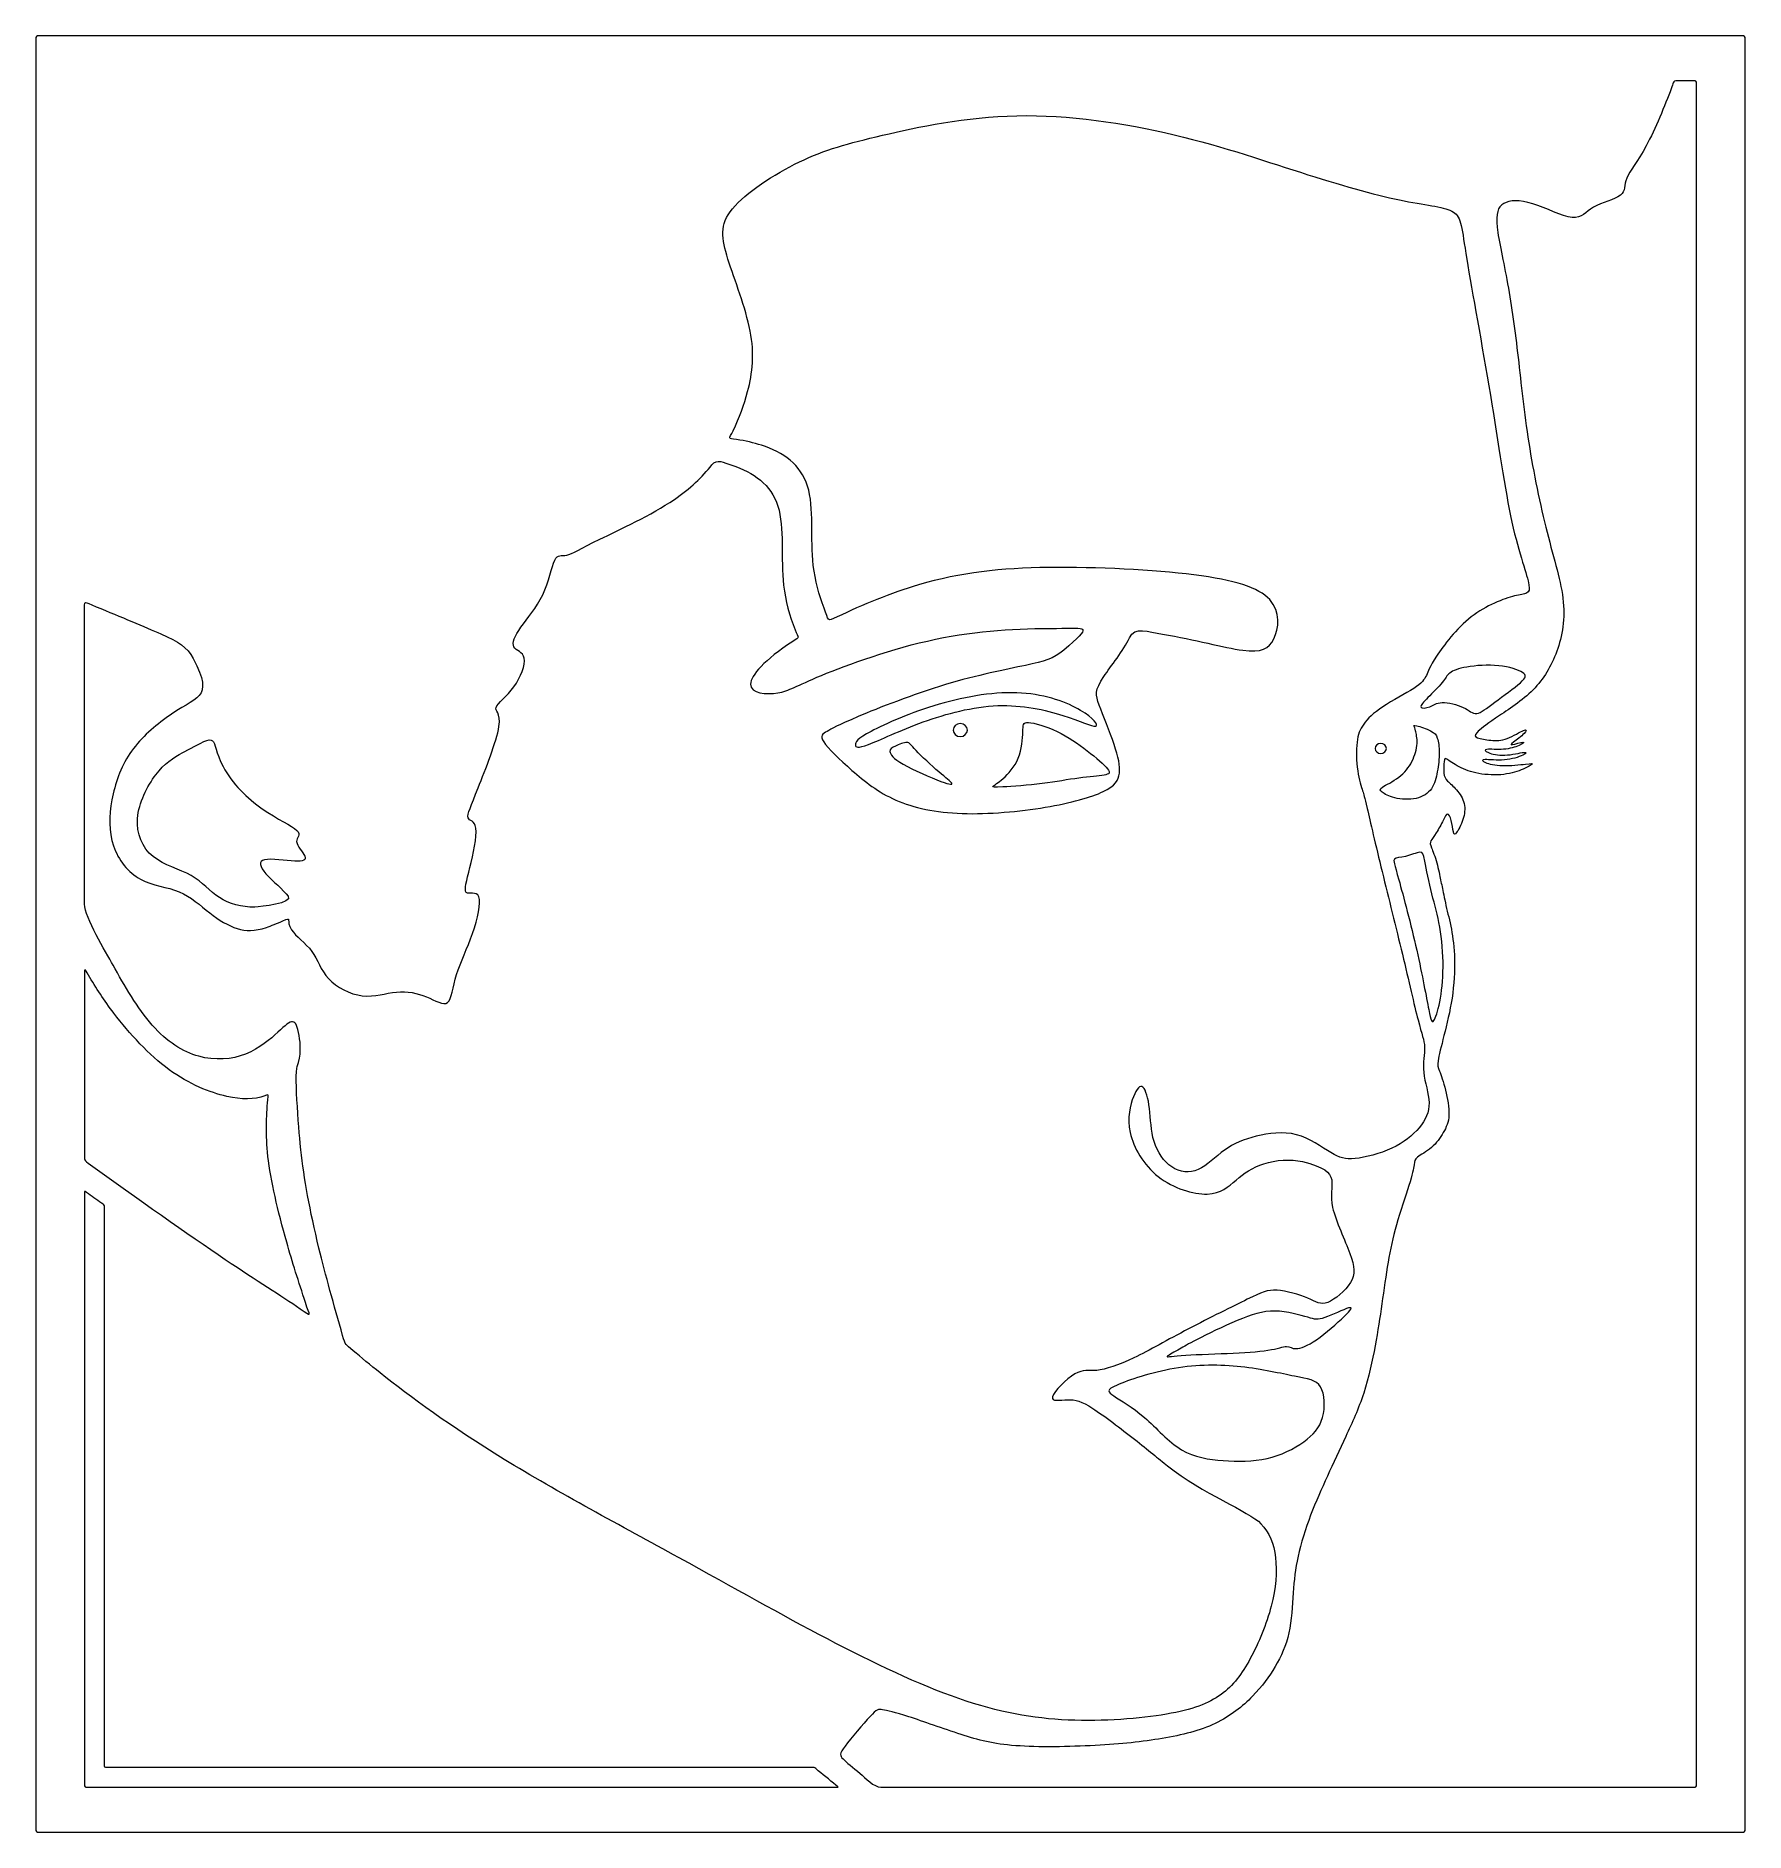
# Model space of a CAD drawing. Header units: inches. Extents: x -11.6 to 11.6, y -12.1 to 12.1.
import ezdxf

# ---------------------------------------------------------------- set-up
doc = ezdxf.new("R2010")
doc.units = ezdxf.units.IN
doc.header["$MEASUREMENT"] = 0
doc.layers.add('Layer 1', color=7, linetype='Continuous')

msp = doc.modelspace()

# ---------------------------------------------------------------- linework, layer by layer
at = {"layer": 'Layer 1', "color": 250, "lineweight": 18}
for points, knots in [([(-11.537, 12.144), (-3.846, 12.144), (3.846, 12.144), (11.537, 12.144), (11.537, 12.144), (11.548, 12.144), (11.557, 12.135), (11.557, 12.124), (11.557, 12.124), (11.557, 4.041), (11.557, -4.041), (11.557, -12.124), (11.557, -12.124), (11.557, -12.135), (11.548, -12.144), (11.537, -12.144), (11.537, -12.144), (3.846, -12.144), (-3.846, -12.144), (-11.537, -12.144), (-11.537, -12.144), (-11.548, -12.144), (-11.557, -12.135), (-11.557, -12.124), (-11.557, -12.124), (-11.557, -4.041), (-11.557, 4.041), (-11.557, 12.124), (-11.557, 12.124), (-11.557, 12.135), (-11.548, 12.144), (-11.537, 12.144)], [0, 0, 0, 0, 0.111111, 0.111111, 0.111111, 0.111111, 0.222222, 0.222222, 0.222222, 0.222222, 0.333333, 0.333333, 0.333333, 0.333333, 0.444444, 0.444444, 0.444444, 0.444444, 0.555556, 0.555556, 0.555556, 0.555556, 0.666667, 0.666667, 0.666667, 0.666667, 0.777778, 0.777778, 0.777778, 0.777778, 1, 1, 1, 1]), ([(-0.412, -11.35), (-0.511, -11.269), (-0.596, -11.2), (-0.641, -11.155), (-0.641, -11.155), (-0.687, -11.11), (-0.694, -11.089), (-0.614, -10.981), (-0.614, -10.981), (-0.534, -10.874), (-0.368, -10.679), (-0.276, -10.581), (-0.276, -10.581), (-0.184, -10.482), (-0.168, -10.479), (-0.107, -10.49), (-0.107, -10.49), (-0.047, -10.5), (0.057, -10.524), (0.248, -10.585), (0.248, -10.585), (0.439, -10.647), (0.717, -10.747), (0.954, -10.824), (0.954, -10.824), (1.191, -10.9), (1.386, -10.953), (1.693, -10.976), (1.693, -10.976), (1.999, -10.999), (2.416, -10.992), (2.768, -10.973), (2.768, -10.973), (3.121, -10.954), (3.41, -10.924), (3.676, -10.878), (3.676, -10.878), (3.942, -10.833), (4.185, -10.774), (4.391, -10.676), (4.391, -10.676), (4.596, -10.578), (4.764, -10.442), (4.895, -10.308), (4.895, -10.308), (5.027, -10.175), (5.121, -10.044), (5.202, -9.906), (5.202, -9.906), (5.282, -9.768), (5.349, -9.622), (5.387, -9.451), (5.387, -9.451), (5.425, -9.279), (5.435, -9.082), (5.447, -8.909), (5.447, -8.909), (5.459, -8.736), (5.472, -8.588), (5.511, -8.415), (5.511, -8.415), (5.549, -8.242), (5.611, -8.044), (5.682, -7.86), (5.682, -7.86), (5.752, -7.676), (5.829, -7.506), (5.909, -7.331), (5.909, -7.331), (5.989, -7.157), (6.071, -6.979), (6.157, -6.794), (6.157, -6.794), (6.242, -6.61), (6.331, -6.418), (6.4, -6.208), (6.4, -6.208), (6.468, -5.999), (6.517, -5.771), (6.554, -5.568), (6.554, -5.568), (6.592, -5.365), (6.618, -5.187), (6.645, -4.999), (6.645, -4.999), (6.673, -4.811), (6.7, -4.612), (6.73, -4.437), (6.73, -4.437), (6.76, -4.262), (6.792, -4.111), (6.843, -3.932), (6.843, -3.932), (6.895, -3.753), (6.966, -3.546), (7.011, -3.401), (7.011, -3.401), (7.056, -3.256), (7.075, -3.172), (7.083, -3.121), (7.083, -3.121), (7.091, -3.069), (7.086, -3.05), (7.126, -3.019), (7.126, -3.019), (7.166, -2.987), (7.249, -2.944), (7.316, -2.887), (7.316, -2.887), (7.384, -2.829), (7.435, -2.757), (7.476, -2.686), (7.476, -2.686), (7.517, -2.615), (7.548, -2.546), (7.552, -2.447), (7.552, -2.447), (7.556, -2.349), (7.534, -2.221), (7.506, -2.11), (7.506, -2.11), (7.478, -2), (7.445, -1.907), (7.424, -1.853), (7.424, -1.853), (7.403, -1.799), (7.395, -1.783), (7.406, -1.714), (7.406, -1.714), (7.417, -1.644), (7.448, -1.521), (7.485, -1.372), (7.485, -1.372), (7.523, -1.222), (7.567, -1.047), (7.594, -0.866), (7.594, -0.866), (7.621, -0.685), (7.631, -0.497), (7.627, -0.339), (7.627, -0.339), (7.624, -0.181), (7.607, -0.051), (7.585, 0.065), (7.585, 0.065), (7.563, 0.181), (7.535, 0.283), (7.512, 0.385), (7.512, 0.385), (7.489, 0.486), (7.471, 0.586), (7.461, 0.636), (7.461, 0.636), (7.45, 0.686), (7.448, 0.686), (7.438, 0.734), (7.438, 0.734), (7.428, 0.782), (7.411, 0.878), (7.388, 0.963), (7.388, 0.963), (7.364, 1.047), (7.334, 1.121), (7.316, 1.167), (7.316, 1.167), (7.299, 1.214), (7.295, 1.233), (7.307, 1.259), (7.307, 1.259), (7.32, 1.285), (7.349, 1.317), (7.381, 1.367), (7.381, 1.367), (7.413, 1.417), (7.448, 1.485), (7.473, 1.536), (7.473, 1.536), (7.498, 1.588), (7.513, 1.622), (7.531, 1.622), (7.531, 1.622), (7.549, 1.621), (7.57, 1.585), (7.584, 1.534), (7.584, 1.534), (7.598, 1.483), (7.604, 1.418), (7.613, 1.382), (7.613, 1.382), (7.621, 1.346), (7.631, 1.339), (7.655, 1.371), (7.655, 1.371), (7.679, 1.403), (7.718, 1.474), (7.742, 1.547), (7.742, 1.547), (7.766, 1.619), (7.774, 1.694), (7.757, 1.764), (7.757, 1.764), (7.741, 1.833), (7.699, 1.897), (7.655, 1.948), (7.655, 1.948), (7.611, 1.999), (7.566, 2.036), (7.535, 2.068), (7.535, 2.068), (7.504, 2.1), (7.489, 2.126), (7.484, 2.174), (7.484, 2.174), (7.479, 2.222), (7.485, 2.292), (7.488, 2.332), (7.488, 2.332), (7.491, 2.372), (7.491, 2.383), (7.522, 2.365), (7.522, 2.365), (7.553, 2.347), (7.616, 2.3), (7.69, 2.26), (7.69, 2.26), (7.764, 2.221), (7.85, 2.189), (7.956, 2.17), (7.956, 2.17), (8.061, 2.151), (8.186, 2.146), (8.293, 2.158), (8.293, 2.158), (8.4, 2.171), (8.489, 2.201), (8.556, 2.23), (8.556, 2.23), (8.623, 2.258), (8.667, 2.285), (8.677, 2.297), (8.677, 2.297), (8.688, 2.308), (8.664, 2.306), (8.589, 2.297), (8.589, 2.297), (8.513, 2.289), (8.385, 2.275), (8.279, 2.278), (8.279, 2.278), (8.174, 2.281), (8.091, 2.3), (8.045, 2.319), (8.045, 2.319), (7.999, 2.338), (7.991, 2.356), (8.041, 2.358), (8.041, 2.358), (8.092, 2.36), (8.202, 2.346), (8.303, 2.354), (8.303, 2.354), (8.404, 2.363), (8.498, 2.393), (8.55, 2.417), (8.55, 2.417), (8.602, 2.442), (8.613, 2.46), (8.564, 2.455), (8.564, 2.455), (8.514, 2.45), (8.404, 2.422), (8.309, 2.418), (8.309, 2.418), (8.214, 2.414), (8.134, 2.433), (8.086, 2.453), (8.086, 2.453), (8.039, 2.472), (8.025, 2.492), (8.067, 2.497), (8.067, 2.497), (8.109, 2.501), (8.206, 2.492), (8.291, 2.498), (8.291, 2.498), (8.377, 2.504), (8.45, 2.526), (8.501, 2.549), (8.501, 2.549), (8.552, 2.571), (8.579, 2.593), (8.553, 2.592), (8.553, 2.592), (8.527, 2.592), (8.446, 2.568), (8.411, 2.561), (8.411, 2.561), (8.377, 2.554), (8.388, 2.564), (8.427, 2.594), (8.427, 2.594), (8.466, 2.624), (8.532, 2.674), (8.568, 2.71), (8.568, 2.71), (8.603, 2.747), (8.607, 2.771), (8.562, 2.753), (8.562, 2.753), (8.517, 2.735), (8.423, 2.675), (8.341, 2.644), (8.341, 2.644), (8.259, 2.614), (8.189, 2.613), (8.119, 2.619), (8.119, 2.619), (8.049, 2.625), (7.978, 2.639), (7.94, 2.654), (7.94, 2.654), (7.902, 2.669), (7.896, 2.686), (7.932, 2.725), (7.932, 2.725), (7.968, 2.764), (8.046, 2.825), (8.182, 2.917), (8.182, 2.917), (8.318, 3.008), (8.513, 3.131), (8.663, 3.275), (8.663, 3.275), (8.813, 3.419), (8.918, 3.586), (8.996, 3.786), (8.996, 3.786), (9.074, 3.986), (9.124, 4.219), (9.099, 4.489), (9.099, 4.489), (9.074, 4.758), (8.974, 5.064), (8.879, 5.433), (8.879, 5.433), (8.785, 5.803), (8.696, 6.236), (8.632, 6.644), (8.632, 6.644), (8.568, 7.053), (8.529, 7.436), (8.488, 7.794), (8.488, 7.794), (8.446, 8.153), (8.402, 8.486), (8.346, 8.792), (8.346, 8.792), (8.291, 9.097), (8.224, 9.375), (8.204, 9.558), (8.204, 9.558), (8.185, 9.742), (8.213, 9.831), (8.293, 9.878), (8.293, 9.878), (8.374, 9.925), (8.507, 9.931), (8.685, 9.875), (8.685, 9.875), (8.863, 9.819), (9.085, 9.703), (9.218, 9.689), (9.218, 9.689), (9.352, 9.675), (9.396, 9.764), (9.507, 9.828), (9.507, 9.828), (9.618, 9.892), (9.796, 9.931), (9.871, 9.989), (9.871, 9.989), (9.946, 10.047), (9.918, 10.125), (9.957, 10.222), (9.957, 10.222), (9.996, 10.319), (10.102, 10.436), (10.221, 10.659), (10.221, 10.659), (10.341, 10.881), (10.474, 11.209), (10.559, 11.43), (10.559, 11.43), (10.586, 11.501), (10.574, 11.537), (10.643, 11.537), (10.643, 11.537), (10.722, 11.537), (10.801, 11.537), (10.88, 11.537), (10.88, 11.537), (10.89, 11.537), (10.899, 11.528), (10.899, 11.518), (10.899, 11.518), (10.899, 3.839), (10.899, -3.839), (10.899, -11.518), (10.899, -11.518), (10.899, -11.528), (10.89, -11.537), (10.88, -11.537), (10.88, -11.537), (7.21, -11.537), (3.54, -11.537), (-0.13, -11.537), (-0.13, -11.537), (-0.228, -11.537), (-0.336, -11.412), (-0.412, -11.35)], [0, 0, 0, 0, 0.009434, 0.009434, 0.009434, 0.009434, 0.018868, 0.018868, 0.018868, 0.018868, 0.028302, 0.028302, 0.028302, 0.028302, 0.037736, 0.037736, 0.037736, 0.037736, 0.04717, 0.04717, 0.04717, 0.04717, 0.056604, 0.056604, 0.056604, 0.056604, 0.066038, 0.066038, 0.066038, 0.066038, 0.075472, 0.075472, 0.075472, 0.075472, 0.084906, 0.084906, 0.084906, 0.084906, 0.09434, 0.09434, 0.09434, 0.09434, 0.103774, 0.103774, 0.103774, 0.103774, 0.113208, 0.113208, 0.113208, 0.113208, 0.122642, 0.122642, 0.122642, 0.122642, 0.132075, 0.132075, 0.132075, 0.132075, 0.141509, 0.141509, 0.141509, 0.141509, 0.150943, 0.150943, 0.150943, 0.150943, 0.160377, 0.160377, 0.160377, 0.160377, 0.169811, 0.169811, 0.169811, 0.169811, 0.179245, 0.179245, 0.179245, 0.179245, 0.188679, 0.188679, 0.188679, 0.188679, 0.198113, 0.198113, 0.198113, 0.198113, 0.207547, 0.207547, 0.207547, 0.207547, 0.216981, 0.216981, 0.216981, 0.216981, 0.226415, 0.226415, 0.226415, 0.226415, 0.235849, 0.235849, 0.235849, 0.235849, 0.245283, 0.245283, 0.245283, 0.245283, 0.254717, 0.254717, 0.254717, 0.254717, 0.264151, 0.264151, 0.264151, 0.264151, 0.273585, 0.273585, 0.273585, 0.273585, 0.283019, 0.283019, 0.283019, 0.283019, 0.292453, 0.292453, 0.292453, 0.292453, 0.301887, 0.301887, 0.301887, 0.301887, 0.311321, 0.311321, 0.311321, 0.311321, 0.320755, 0.320755, 0.320755, 0.320755, 0.330189, 0.330189, 0.330189, 0.330189, 0.339623, 0.339623, 0.339623, 0.339623, 0.349057, 0.349057, 0.349057, 0.349057, 0.358491, 0.358491, 0.358491, 0.358491, 0.367925, 0.367925, 0.367925, 0.367925, 0.377358, 0.377358, 0.377358, 0.377358, 0.386792, 0.386792, 0.386792, 0.386792, 0.396226, 0.396226, 0.396226, 0.396226, 0.40566, 0.40566, 0.40566, 0.40566, 0.415094, 0.415094, 0.415094, 0.415094, 0.424528, 0.424528, 0.424528, 0.424528, 0.433962, 0.433962, 0.433962, 0.433962, 0.443396, 0.443396, 0.443396, 0.443396, 0.45283, 0.45283, 0.45283, 0.45283, 0.462264, 0.462264, 0.462264, 0.462264, 0.471698, 0.471698, 0.471698, 0.471698, 0.481132, 0.481132, 0.481132, 0.481132, 0.490566, 0.490566, 0.490566, 0.490566, 0.5, 0.5, 0.5, 0.5, 0.509434, 0.509434, 0.509434, 0.509434, 0.518868, 0.518868, 0.518868, 0.518868, 0.528302, 0.528302, 0.528302, 0.528302, 0.537736, 0.537736, 0.537736, 0.537736, 0.54717, 0.54717, 0.54717, 0.54717, 0.556604, 0.556604, 0.556604, 0.556604, 0.566038, 0.566038, 0.566038, 0.566038, 0.575472, 0.575472, 0.575472, 0.575472, 0.584906, 0.584906, 0.584906, 0.584906, 0.59434, 0.59434, 0.59434, 0.59434, 0.603774, 0.603774, 0.603774, 0.603774, 0.613208, 0.613208, 0.613208, 0.613208, 0.622642, 0.622642, 0.622642, 0.622642, 0.632075, 0.632075, 0.632075, 0.632075, 0.641509, 0.641509, 0.641509, 0.641509, 0.650943, 0.650943, 0.650943, 0.650943, 0.660377, 0.660377, 0.660377, 0.660377, 0.669811, 0.669811, 0.669811, 0.669811, 0.679245, 0.679245, 0.679245, 0.679245, 0.688679, 0.688679, 0.688679, 0.688679, 0.698113, 0.698113, 0.698113, 0.698113, 0.707547, 0.707547, 0.707547, 0.707547, 0.716981, 0.716981, 0.716981, 0.716981, 0.726415, 0.726415, 0.726415, 0.726415, 0.735849, 0.735849, 0.735849, 0.735849, 0.745283, 0.745283, 0.745283, 0.745283, 0.754717, 0.754717, 0.754717, 0.754717, 0.764151, 0.764151, 0.764151, 0.764151, 0.773585, 0.773585, 0.773585, 0.773585, 0.783019, 0.783019, 0.783019, 0.783019, 0.792453, 0.792453, 0.792453, 0.792453, 0.801887, 0.801887, 0.801887, 0.801887, 0.811321, 0.811321, 0.811321, 0.811321, 0.820755, 0.820755, 0.820755, 0.820755, 0.830189, 0.830189, 0.830189, 0.830189, 0.839623, 0.839623, 0.839623, 0.839623, 0.849057, 0.849057, 0.849057, 0.849057, 0.858491, 0.858491, 0.858491, 0.858491, 0.867925, 0.867925, 0.867925, 0.867925, 0.877358, 0.877358, 0.877358, 0.877358, 0.886792, 0.886792, 0.886792, 0.886792, 0.896226, 0.896226, 0.896226, 0.896226, 0.90566, 0.90566, 0.90566, 0.90566, 0.915094, 0.915094, 0.915094, 0.915094, 0.924528, 0.924528, 0.924528, 0.924528, 0.933962, 0.933962, 0.933962, 0.933962, 0.943396, 0.943396, 0.943396, 0.943396, 0.95283, 0.95283, 0.95283, 0.95283, 0.962264, 0.962264, 0.962264, 0.962264, 0.971698, 0.971698, 0.971698, 0.971698, 0.981132, 0.981132, 0.981132, 0.981132, 1, 1, 1, 1]), ([(5.572, -3.078), (5.414, -3.039), (5.209, -3.056), (5.05, -3.106), (5.05, -3.106), (4.892, -3.156), (4.781, -3.239), (4.675, -3.328), (4.675, -3.328), (4.57, -3.417), (4.47, -3.511), (4.284, -3.517), (4.284, -3.517), (4.097, -3.522), (3.825, -3.439), (3.622, -3.281), (3.622, -3.281), (3.42, -3.122), (3.286, -2.889), (3.242, -2.686), (3.242, -2.686), (3.197, -2.483), (3.242, -2.311), (3.286, -2.2), (3.286, -2.2), (3.331, -2.089), (3.375, -2.039), (3.414, -2.072), (3.414, -2.072), (3.453, -2.106), (3.486, -2.222), (3.503, -2.361), (3.503, -2.361), (3.52, -2.5), (3.52, -2.661), (3.564, -2.806), (3.564, -2.806), (3.609, -2.95), (3.697, -3.078), (3.806, -3.15), (3.806, -3.15), (3.914, -3.222), (4.042, -3.239), (4.161, -3.186), (4.161, -3.186), (4.281, -3.133), (4.392, -3.011), (4.517, -2.922), (4.517, -2.922), (4.642, -2.833), (4.781, -2.778), (4.947, -2.736), (4.947, -2.736), (5.114, -2.694), (5.309, -2.667), (5.489, -2.714), (5.489, -2.714), (5.67, -2.761), (5.836, -2.883), (5.956, -2.956), (5.956, -2.956), (6.075, -3.028), (6.147, -3.05), (6.284, -3.036), (6.284, -3.036), (6.42, -3.022), (6.62, -2.972), (6.781, -2.897), (6.781, -2.897), (6.942, -2.822), (7.064, -2.722), (7.15, -2.619), (7.15, -2.619), (7.236, -2.517), (7.286, -2.411), (7.284, -2.283), (7.284, -2.283), (7.281, -2.156), (7.225, -2.006), (7.211, -1.872), (7.211, -1.872), (7.197, -1.739), (7.225, -1.622), (7.222, -1.528), (7.222, -1.528), (7.22, -1.433), (7.186, -1.361), (7.134, -1.161), (7.134, -1.161), (7.081, -0.961), (7.009, -0.633), (6.922, -0.272), (6.922, -0.272), (6.836, 0.089), (6.736, 0.483), (6.649, 0.843), (6.649, 0.843), (6.561, 1.203), (6.486, 1.528), (6.447, 1.697), (6.447, 1.697), (6.407, 1.867), (6.403, 1.881), (6.385, 1.935), (6.385, 1.935), (6.367, 1.989), (6.335, 2.083), (6.318, 2.207), (6.318, 2.207), (6.3, 2.331), (6.297, 2.483), (6.309, 2.592), (6.309, 2.592), (6.321, 2.701), (6.347, 2.767), (6.4, 2.838), (6.4, 2.838), (6.452, 2.91), (6.529, 2.987), (6.659, 3.073), (6.659, 3.073), (6.788, 3.158), (6.968, 3.251), (7.077, 3.322), (7.077, 3.322), (7.185, 3.393), (7.221, 3.442), (7.247, 3.497), (7.247, 3.497), (7.274, 3.551), (7.291, 3.613), (7.385, 3.757), (7.385, 3.757), (7.479, 3.901), (7.652, 4.129), (7.854, 4.288), (7.854, 4.288), (8.057, 4.446), (8.291, 4.535), (8.441, 4.571), (8.441, 4.571), (8.591, 4.607), (8.657, 4.59), (8.635, 4.721), (8.635, 4.721), (8.613, 4.851), (8.502, 5.129), (8.404, 5.571), (8.404, 5.571), (8.307, 6.013), (8.224, 6.618), (8.113, 7.288), (8.113, 7.288), (8.002, 7.957), (7.863, 8.69), (7.793, 9.124), (7.793, 9.124), (7.724, 9.557), (7.724, 9.69), (7.613, 9.763), (7.613, 9.763), (7.502, 9.835), (7.279, 9.846), (6.946, 9.913), (6.946, 9.913), (6.613, 9.979), (6.168, 10.101), (5.643, 10.268), (5.643, 10.268), (5.118, 10.435), (4.513, 10.646), (3.835, 10.807), (3.835, 10.807), (3.157, 10.968), (2.407, 11.079), (1.71, 11.065), (1.71, 11.065), (1.013, 11.051), (0.368, 10.913), (-0.107, 10.801), (-0.107, 10.801), (-0.582, 10.69), (-0.887, 10.607), (-1.232, 10.44), (-1.232, 10.44), (-1.576, 10.274), (-1.959, 10.024), (-2.137, 9.807), (-2.137, 9.807), (-2.315, 9.59), (-2.287, 9.407), (-2.198, 9.126), (-2.198, 9.126), (-2.109, 8.846), (-1.959, 8.468), (-1.898, 8.154), (-1.898, 8.154), (-1.837, 7.84), (-1.865, 7.59), (-1.932, 7.335), (-1.932, 7.335), (-1.978, 7.159), (-2.042, 6.98), (-2.127, 6.806), (-2.127, 6.806), (-2.186, 6.685), (-2.209, 6.707), (-2.081, 6.687), (-2.081, 6.687), (-1.964, 6.668), (-1.85, 6.643), (-1.744, 6.609), (-1.744, 6.609), (-1.452, 6.514), (-1.213, 6.347), (-1.122, 6.056), (-1.122, 6.056), (-1.03, 5.764), (-1.085, 5.347), (-1.044, 4.985), (-1.044, 4.985), (-1.021, 4.778), (-0.966, 4.589), (-0.897, 4.408), (-0.897, 4.408), (-0.833, 4.237), (-0.865, 4.217), (-0.723, 4.287), (-0.723, 4.287), (-0.381, 4.453), (0.007, 4.61), (0.377, 4.72), (0.377, 4.72), (0.957, 4.892), (1.49, 4.947), (2.14, 4.956), (2.14, 4.956), (2.79, 4.964), (3.557, 4.925), (4.104, 4.856), (4.104, 4.856), (4.652, 4.786), (4.979, 4.686), (5.129, 4.522), (5.129, 4.522), (5.279, 4.358), (5.252, 4.131), (5.185, 3.992), (5.185, 3.992), (5.118, 3.853), (5.013, 3.803), (4.763, 3.836), (4.763, 3.836), (4.513, 3.87), (4.118, 3.986), (3.679, 4.053), (3.679, 4.053), (3.478, 4.084), (3.309, 4.167), (3.231, 4.003), (3.231, 4.003), (3.151, 3.834), (2.979, 3.621), (2.885, 3.481), (2.885, 3.481), (2.76, 3.295), (2.771, 3.236), (2.822, 3.096), (2.822, 3.096), (2.874, 2.956), (2.965, 2.733), (3.024, 2.563), (3.024, 2.563), (3.082, 2.392), (3.107, 2.272), (3.096, 2.175), (3.096, 2.175), (3.085, 2.078), (3.038, 2.003), (2.877, 1.926), (2.877, 1.926), (2.715, 1.85), (2.44, 1.772), (2.093, 1.714), (2.093, 1.714), (1.746, 1.656), (1.327, 1.617), (0.968, 1.629), (0.968, 1.629), (0.61, 1.642), (0.313, 1.706), (0.072, 1.811), (0.072, 1.811), (-0.168, 1.917), (-0.351, 2.064), (-0.521, 2.213), (-0.521, 2.213), (-0.69, 2.361), (-0.846, 2.511), (-0.903, 2.597), (-0.903, 2.597), (-0.96, 2.683), (-0.918, 2.706), (-0.857, 2.74), (-0.857, 2.74), (-0.796, 2.775), (-0.715, 2.822), (-0.439, 2.939), (-0.439, 2.939), (-0.162, 3.056), (0.31, 3.242), (0.742, 3.372), (0.742, 3.372), (1.174, 3.503), (1.565, 3.578), (1.824, 3.632), (1.824, 3.632), (2.082, 3.686), (2.207, 3.72), (2.343, 3.839), (2.343, 3.839), (2.733, 4.181), (2.67, 4.136), (2.243, 4.133), (2.243, 4.133), (1.729, 4.131), (1.185, 4.108), (0.607, 3.986), (0.607, 3.986), (0.029, 3.864), (-0.582, 3.642), (-0.932, 3.497), (-0.932, 3.497), (-1.282, 3.353), (-1.371, 3.286), (-1.523, 3.261), (-1.523, 3.261), (-1.676, 3.236), (-1.893, 3.253), (-1.893, 3.378), (-1.893, 3.378), (-1.893, 3.496), (-1.7, 3.711), (-1.323, 3.954), (-1.323, 3.954), (-1.216, 4.023), (-1.243, 3.993), (-1.29, 4.115), (-1.29, 4.115), (-1.363, 4.304), (-1.422, 4.5), (-1.446, 4.716), (-1.446, 4.716), (-1.487, 5.078), (-1.432, 5.495), (-1.523, 5.786), (-1.523, 5.786), (-1.615, 6.078), (-1.854, 6.245), (-2.146, 6.339), (-2.146, 6.339), (-2.256, 6.375), (-2.346, 6.431), (-2.415, 6.344), (-2.415, 6.344), (-2.545, 6.18), (-2.707, 6.024), (-2.923, 5.876), (-2.923, 5.876), (-3.237, 5.663), (-3.665, 5.468), (-3.932, 5.338), (-3.932, 5.338), (-4.198, 5.207), (-4.304, 5.14), (-4.379, 5.124), (-4.379, 5.124), (-4.454, 5.107), (-4.498, 5.14), (-4.54, 5.054), (-4.54, 5.054), (-4.582, 4.968), (-4.621, 4.763), (-4.704, 4.588), (-4.704, 4.588), (-4.787, 4.413), (-4.915, 4.268), (-4.998, 4.149), (-4.998, 4.149), (-5.082, 4.029), (-5.121, 3.935), (-5.093, 3.882), (-5.093, 3.882), (-5.065, 3.829), (-4.971, 3.818), (-4.954, 3.729), (-4.954, 3.729), (-4.937, 3.64), (-4.998, 3.474), (-5.093, 3.343), (-5.093, 3.343), (-5.187, 3.213), (-5.315, 3.118), (-5.334, 3.065), (-5.334, 3.065), (-5.354, 3.013), (-5.265, 3.001), (-5.296, 2.804), (-5.296, 2.804), (-5.326, 2.607), (-5.476, 2.224), (-5.576, 1.976), (-5.576, 1.976), (-5.676, 1.729), (-5.726, 1.618), (-5.712, 1.571), (-5.712, 1.571), (-5.698, 1.524), (-5.621, 1.54), (-5.607, 1.429), (-5.607, 1.429), (-5.593, 1.318), (-5.643, 1.079), (-5.687, 0.899), (-5.687, 0.899), (-5.732, 0.718), (-5.771, 0.596), (-5.737, 0.563), (-5.737, 0.563), (-5.704, 0.529), (-5.598, 0.585), (-5.568, 0.504), (-5.568, 0.504), (-5.537, 0.424), (-5.582, 0.207), (-5.651, 0.007), (-5.651, 0.007), (-5.721, -0.193), (-5.815, -0.376), (-5.868, -0.549), (-5.868, -0.549), (-5.921, -0.721), (-5.932, -0.882), (-5.99, -0.926), (-5.99, -0.926), (-6.048, -0.971), (-6.154, -0.899), (-6.276, -0.849), (-6.276, -0.849), (-6.398, -0.799), (-6.537, -0.771), (-6.682, -0.785), (-6.682, -0.785), (-6.826, -0.799), (-6.976, -0.854), (-7.143, -0.835), (-7.143, -0.835), (-7.309, -0.815), (-7.493, -0.721), (-7.601, -0.604), (-7.601, -0.604), (-7.709, -0.487), (-7.743, -0.349), (-7.826, -0.235), (-7.826, -0.235), (-7.909, -0.121), (-8.043, -0.032), (-8.101, 0.057), (-8.101, 0.057), (-8.184, 0.183), (-8.082, 0.238), (-8.216, 0.178), (-8.216, 0.178), (-8.297, 0.142), (-8.373, 0.111), (-8.44, 0.089), (-8.44, 0.089), (-8.603, 0.036), (-8.716, 0.036), (-8.836, 0.074), (-8.836, 0.074), (-8.955, 0.111), (-9.08, 0.186), (-9.207, 0.285), (-9.207, 0.285), (-9.333, 0.383), (-9.461, 0.506), (-9.622, 0.572), (-9.622, 0.572), (-9.783, 0.639), (-9.978, 0.65), (-10.143, 0.74), (-10.143, 0.74), (-10.308, 0.831), (-10.444, 1), (-10.509, 1.192), (-10.509, 1.192), (-10.575, 1.383), (-10.569, 1.597), (-10.529, 1.814), (-10.529, 1.814), (-10.489, 2.031), (-10.414, 2.25), (-10.287, 2.439), (-10.287, 2.439), (-10.161, 2.628), (-9.983, 2.786), (-9.798, 2.922), (-9.798, 2.922), (-9.386, 3.226), (-9.135, 3.162), (-9.432, 3.726), (-9.432, 3.726), (-9.515, 3.885), (-9.621, 3.946), (-9.869, 4.057), (-9.869, 4.057), (-10.084, 4.153), (-10.406, 4.287), (-10.743, 4.426), (-10.743, 4.426), (-10.916, 4.497), (-10.899, 4.529), (-10.899, 4.351), (-10.899, 4.351), (-10.899, 3.036), (-10.899, 1.72), (-10.899, 0.405), (-10.899, 0.405), (-10.899, 0.22), (-10.612, -0.242), (-10.514, -0.421), (-10.514, -0.421), (-10.364, -0.694), (-10.18, -1.008), (-9.983, -1.233), (-9.983, -1.233), (-9.786, -1.458), (-9.575, -1.594), (-9.355, -1.654), (-9.355, -1.654), (-9.136, -1.714), (-8.908, -1.697), (-8.721, -1.624), (-8.721, -1.624), (-8.533, -1.55), (-8.386, -1.419), (-8.284, -1.328), (-8.284, -1.328), (-8.183, -1.236), (-8.128, -1.183), (-8.086, -1.187), (-8.086, -1.187), (-8.044, -1.192), (-8.016, -1.253), (-7.997, -1.372), (-7.997, -1.372), (-7.979, -1.484), (-7.968, -1.647), (-8.023, -1.792), (-8.023, -1.792), (-8.065, -1.902), (-7.993, -2.754), (-7.975, -2.918), (-7.975, -2.918), (-7.932, -3.308), (-7.854, -3.736), (-7.729, -4.247), (-7.729, -4.247), (-7.64, -4.61), (-7.528, -5.014), (-7.409, -5.43), (-7.409, -5.43), (-7.37, -5.567), (-7.375, -5.543), (-7.266, -5.635), (-7.266, -5.635), (-7.157, -5.727), (-7.037, -5.826), (-6.9, -5.936), (-6.9, -5.936), (-6.5, -6.256), (-5.944, -6.664), (-5.225, -7.104), (-5.225, -7.104), (-4.505, -7.544), (-3.622, -8.017), (-2.865, -8.432), (-2.865, -8.432), (-2.108, -8.847), (-1.478, -9.206), (-0.854, -9.532), (-0.854, -9.532), (-0.23, -9.858), (0.386, -10.153), (0.925, -10.34), (0.925, -10.34), (1.464, -10.528), (1.925, -10.608), (2.403, -10.629), (2.403, -10.629), (2.881, -10.65), (3.375, -10.611), (3.731, -10.55), (3.731, -10.55), (4.086, -10.489), (4.303, -10.406), (4.47, -10.285), (4.47, -10.285), (4.636, -10.164), (4.753, -10.006), (4.866, -9.797), (4.866, -9.797), (4.978, -9.589), (5.086, -9.331), (5.149, -9.089), (5.149, -9.089), (5.211, -8.847), (5.228, -8.622), (5.206, -8.433), (5.206, -8.433), (5.184, -8.244), (5.123, -8.092), (5.01, -7.974), (5.01, -7.974), (4.851, -7.807), (4.218, -7.568), (3.747, -7.192), (3.747, -7.192), (3.623, -7.092), (3.484, -6.978), (3.3, -6.833), (3.3, -6.833), (3.117, -6.689), (2.889, -6.514), (2.735, -6.415), (2.735, -6.415), (2.581, -6.317), (2.5, -6.294), (2.398, -6.297), (2.398, -6.297), (2.295, -6.3), (2.17, -6.328), (2.191, -6.257), (2.191, -6.257), (2.211, -6.186), (2.378, -6.017), (2.493, -5.949), (2.493, -5.949), (2.609, -5.881), (2.673, -5.914), (2.791, -5.901), (2.791, -5.901), (2.909, -5.889), (3.081, -5.831), (3.291, -5.731), (3.291, -5.731), (3.5, -5.631), (3.747, -5.489), (4.029, -5.34), (4.029, -5.34), (4.311, -5.192), (4.628, -5.036), (4.825, -4.94), (4.825, -4.94), (5.022, -4.844), (5.1, -4.808), (5.227, -4.817), (5.227, -4.817), (5.353, -4.825), (5.528, -4.878), (5.643, -4.926), (5.643, -4.926), (5.759, -4.975), (5.814, -5.019), (5.913, -4.982), (5.913, -4.982), (6.011, -4.944), (6.153, -4.825), (6.22, -4.714), (6.22, -4.714), (6.286, -4.603), (6.278, -4.5), (6.213, -4.321), (6.213, -4.321), (6.147, -4.142), (6.025, -3.886), (5.979, -3.699), (5.979, -3.699), (5.901, -3.38), (6.159, -3.222), (5.572, -3.078)], [0, 0, 0, 0, 0.005747, 0.005747, 0.005747, 0.005747, 0.011494, 0.011494, 0.011494, 0.011494, 0.017241, 0.017241, 0.017241, 0.017241, 0.022989, 0.022989, 0.022989, 0.022989, 0.028736, 0.028736, 0.028736, 0.028736, 0.034483, 0.034483, 0.034483, 0.034483, 0.04023, 0.04023, 0.04023, 0.04023, 0.045977, 0.045977, 0.045977, 0.045977, 0.051724, 0.051724, 0.051724, 0.051724, 0.057471, 0.057471, 0.057471, 0.057471, 0.063218, 0.063218, 0.063218, 0.063218, 0.068966, 0.068966, 0.068966, 0.068966, 0.074713, 0.074713, 0.074713, 0.074713, 0.08046, 0.08046, 0.08046, 0.08046, 0.086207, 0.086207, 0.086207, 0.086207, 0.091954, 0.091954, 0.091954, 0.091954, 0.097701, 0.097701, 0.097701, 0.097701, 0.103448, 0.103448, 0.103448, 0.103448, 0.109195, 0.109195, 0.109195, 0.109195, 0.114943, 0.114943, 0.114943, 0.114943, 0.12069, 0.12069, 0.12069, 0.12069, 0.126437, 0.126437, 0.126437, 0.126437, 0.132184, 0.132184, 0.132184, 0.132184, 0.137931, 0.137931, 0.137931, 0.137931, 0.143678, 0.143678, 0.143678, 0.143678, 0.149425, 0.149425, 0.149425, 0.149425, 0.155172, 0.155172, 0.155172, 0.155172, 0.16092, 0.16092, 0.16092, 0.16092, 0.166667, 0.166667, 0.166667, 0.166667, 0.172414, 0.172414, 0.172414, 0.172414, 0.178161, 0.178161, 0.178161, 0.178161, 0.183908, 0.183908, 0.183908, 0.183908, 0.189655, 0.189655, 0.189655, 0.189655, 0.195402, 0.195402, 0.195402, 0.195402, 0.201149, 0.201149, 0.201149, 0.201149, 0.206897, 0.206897, 0.206897, 0.206897, 0.212644, 0.212644, 0.212644, 0.212644, 0.218391, 0.218391, 0.218391, 0.218391, 0.224138, 0.224138, 0.224138, 0.224138, 0.229885, 0.229885, 0.229885, 0.229885, 0.235632, 0.235632, 0.235632, 0.235632, 0.241379, 0.241379, 0.241379, 0.241379, 0.247126, 0.247126, 0.247126, 0.247126, 0.252874, 0.252874, 0.252874, 0.252874, 0.258621, 0.258621, 0.258621, 0.258621, 0.264368, 0.264368, 0.264368, 0.264368, 0.270115, 0.270115, 0.270115, 0.270115, 0.275862, 0.275862, 0.275862, 0.275862, 0.281609, 0.281609, 0.281609, 0.281609, 0.287356, 0.287356, 0.287356, 0.287356, 0.293103, 0.293103, 0.293103, 0.293103, 0.298851, 0.298851, 0.298851, 0.298851, 0.304598, 0.304598, 0.304598, 0.304598, 0.310345, 0.310345, 0.310345, 0.310345, 0.316092, 0.316092, 0.316092, 0.316092, 0.321839, 0.321839, 0.321839, 0.321839, 0.327586, 0.327586, 0.327586, 0.327586, 0.333333, 0.333333, 0.333333, 0.333333, 0.33908, 0.33908, 0.33908, 0.33908, 0.344828, 0.344828, 0.344828, 0.344828, 0.350575, 0.350575, 0.350575, 0.350575, 0.356322, 0.356322, 0.356322, 0.356322, 0.362069, 0.362069, 0.362069, 0.362069, 0.367816, 0.367816, 0.367816, 0.367816, 0.373563, 0.373563, 0.373563, 0.373563, 0.37931, 0.37931, 0.37931, 0.37931, 0.385057, 0.385057, 0.385057, 0.385057, 0.390805, 0.390805, 0.390805, 0.390805, 0.396552, 0.396552, 0.396552, 0.396552, 0.402299, 0.402299, 0.402299, 0.402299, 0.408046, 0.408046, 0.408046, 0.408046, 0.413793, 0.413793, 0.413793, 0.413793, 0.41954, 0.41954, 0.41954, 0.41954, 0.425287, 0.425287, 0.425287, 0.425287, 0.431034, 0.431034, 0.431034, 0.431034, 0.436782, 0.436782, 0.436782, 0.436782, 0.442529, 0.442529, 0.442529, 0.442529, 0.448276, 0.448276, 0.448276, 0.448276, 0.454023, 0.454023, 0.454023, 0.454023, 0.45977, 0.45977, 0.45977, 0.45977, 0.465517, 0.465517, 0.465517, 0.465517, 0.471264, 0.471264, 0.471264, 0.471264, 0.477011, 0.477011, 0.477011, 0.477011, 0.482759, 0.482759, 0.482759, 0.482759, 0.488506, 0.488506, 0.488506, 0.488506, 0.494253, 0.494253, 0.494253, 0.494253, 0.5, 0.5, 0.5, 0.5, 0.505747, 0.505747, 0.505747, 0.505747, 0.511494, 0.511494, 0.511494, 0.511494, 0.517241, 0.517241, 0.517241, 0.517241, 0.522989, 0.522989, 0.522989, 0.522989, 0.528736, 0.528736, 0.528736, 0.528736, 0.534483, 0.534483, 0.534483, 0.534483, 0.54023, 0.54023, 0.54023, 0.54023, 0.545977, 0.545977, 0.545977, 0.545977, 0.551724, 0.551724, 0.551724, 0.551724, 0.557471, 0.557471, 0.557471, 0.557471, 0.563218, 0.563218, 0.563218, 0.563218, 0.568966, 0.568966, 0.568966, 0.568966, 0.574713, 0.574713, 0.574713, 0.574713, 0.58046, 0.58046, 0.58046, 0.58046, 0.586207, 0.586207, 0.586207, 0.586207, 0.591954, 0.591954, 0.591954, 0.591954, 0.597701, 0.597701, 0.597701, 0.597701, 0.603448, 0.603448, 0.603448, 0.603448, 0.609195, 0.609195, 0.609195, 0.609195, 0.614943, 0.614943, 0.614943, 0.614943, 0.62069, 0.62069, 0.62069, 0.62069, 0.626437, 0.626437, 0.626437, 0.626437, 0.632184, 0.632184, 0.632184, 0.632184, 0.637931, 0.637931, 0.637931, 0.637931, 0.643678, 0.643678, 0.643678, 0.643678, 0.649425, 0.649425, 0.649425, 0.649425, 0.655172, 0.655172, 0.655172, 0.655172, 0.66092, 0.66092, 0.66092, 0.66092, 0.666667, 0.666667, 0.666667, 0.666667, 0.672414, 0.672414, 0.672414, 0.672414, 0.678161, 0.678161, 0.678161, 0.678161, 0.683908, 0.683908, 0.683908, 0.683908, 0.689655, 0.689655, 0.689655, 0.689655, 0.695402, 0.695402, 0.695402, 0.695402, 0.701149, 0.701149, 0.701149, 0.701149, 0.706897, 0.706897, 0.706897, 0.706897, 0.712644, 0.712644, 0.712644, 0.712644, 0.718391, 0.718391, 0.718391, 0.718391, 0.724138, 0.724138, 0.724138, 0.724138, 0.729885, 0.729885, 0.729885, 0.729885, 0.735632, 0.735632, 0.735632, 0.735632, 0.741379, 0.741379, 0.741379, 0.741379, 0.747126, 0.747126, 0.747126, 0.747126, 0.752874, 0.752874, 0.752874, 0.752874, 0.758621, 0.758621, 0.758621, 0.758621, 0.764368, 0.764368, 0.764368, 0.764368, 0.770115, 0.770115, 0.770115, 0.770115, 0.775862, 0.775862, 0.775862, 0.775862, 0.781609, 0.781609, 0.781609, 0.781609, 0.787356, 0.787356, 0.787356, 0.787356, 0.793103, 0.793103, 0.793103, 0.793103, 0.798851, 0.798851, 0.798851, 0.798851, 0.804598, 0.804598, 0.804598, 0.804598, 0.810345, 0.810345, 0.810345, 0.810345, 0.816092, 0.816092, 0.816092, 0.816092, 0.821839, 0.821839, 0.821839, 0.821839, 0.827586, 0.827586, 0.827586, 0.827586, 0.833333, 0.833333, 0.833333, 0.833333, 0.83908, 0.83908, 0.83908, 0.83908, 0.844828, 0.844828, 0.844828, 0.844828, 0.850575, 0.850575, 0.850575, 0.850575, 0.856322, 0.856322, 0.856322, 0.856322, 0.862069, 0.862069, 0.862069, 0.862069, 0.867816, 0.867816, 0.867816, 0.867816, 0.873563, 0.873563, 0.873563, 0.873563, 0.87931, 0.87931, 0.87931, 0.87931, 0.885057, 0.885057, 0.885057, 0.885057, 0.890805, 0.890805, 0.890805, 0.890805, 0.896552, 0.896552, 0.896552, 0.896552, 0.902299, 0.902299, 0.902299, 0.902299, 0.908046, 0.908046, 0.908046, 0.908046, 0.913793, 0.913793, 0.913793, 0.913793, 0.91954, 0.91954, 0.91954, 0.91954, 0.925287, 0.925287, 0.925287, 0.925287, 0.931034, 0.931034, 0.931034, 0.931034, 0.936782, 0.936782, 0.936782, 0.936782, 0.942529, 0.942529, 0.942529, 0.942529, 0.948276, 0.948276, 0.948276, 0.948276, 0.954023, 0.954023, 0.954023, 0.954023, 0.95977, 0.95977, 0.95977, 0.95977, 0.965517, 0.965517, 0.965517, 0.965517, 0.971264, 0.971264, 0.971264, 0.971264, 0.977011, 0.977011, 0.977011, 0.977011, 0.982759, 0.982759, 0.982759, 0.982759, 0.988506, 0.988506, 0.988506, 0.988506, 1, 1, 1, 1]), ([(7.564, 3.529), (7.606, 3.561), (7.675, 3.59), (7.794, 3.61), (7.794, 3.61), (7.913, 3.631), (8.081, 3.642), (8.225, 3.627), (8.225, 3.627), (8.37, 3.613), (8.491, 3.572), (8.547, 3.536), (8.547, 3.536), (8.604, 3.5), (8.597, 3.468), (8.518, 3.398), (8.518, 3.398), (8.439, 3.328), (8.288, 3.22), (8.175, 3.135), (8.175, 3.135), (8.061, 3.05), (7.986, 2.989), (7.928, 2.983), (7.928, 2.983), (7.87, 2.976), (7.828, 3.025), (7.746, 3.064), (7.746, 3.064), (7.664, 3.103), (7.542, 3.132), (7.461, 3.129), (7.461, 3.129), (7.381, 3.126), (7.342, 3.092), (7.293, 3.072), (7.293, 3.072), (7.243, 3.053), (7.184, 3.049), (7.175, 3.069), (7.175, 3.069), (7.166, 3.089), (7.207, 3.133), (7.269, 3.197), (7.269, 3.197), (7.331, 3.26), (7.413, 3.342), (7.461, 3.401), (7.461, 3.401), (7.509, 3.46), (7.522, 3.496), (7.564, 3.529)], [0, 0, 0, 0, 0.071429, 0.071429, 0.071429, 0.071429, 0.142857, 0.142857, 0.142857, 0.142857, 0.214286, 0.214286, 0.214286, 0.214286, 0.285714, 0.285714, 0.285714, 0.285714, 0.357143, 0.357143, 0.357143, 0.357143, 0.428571, 0.428571, 0.428571, 0.428571, 0.5, 0.5, 0.5, 0.5, 0.571429, 0.571429, 0.571429, 0.571429, 0.642857, 0.642857, 0.642857, 0.642857, 0.714286, 0.714286, 0.714286, 0.714286, 0.785714, 0.785714, 0.785714, 0.785714, 0.857143, 0.857143, 0.857143, 0.857143, 1, 1, 1, 1]), ([(-0.262, 2.74), (-0.073, 2.842), (0.279, 2.997), (0.656, 3.107), (0.656, 3.107), (1.032, 3.217), (1.432, 3.281), (1.772, 3.258), (1.772, 3.258), (2.113, 3.236), (2.393, 3.128), (2.57, 3.024), (2.57, 3.024), (2.746, 2.92), (2.818, 2.82), (2.774, 2.81), (2.774, 2.81), (2.729, 2.8), (2.568, 2.881), (2.332, 2.956), (2.332, 2.956), (2.096, 3.031), (1.785, 3.1), (1.45, 3.088), (1.45, 3.088), (1.115, 3.075), (0.757, 2.981), (0.442, 2.867), (0.442, 2.867), (0.127, 2.753), (-0.146, 2.62), (-0.296, 2.563), (-0.296, 2.563), (-0.446, 2.506), (-0.473, 2.525), (-0.475, 2.558), (-0.475, 2.558), (-0.476, 2.592), (-0.451, 2.639), (-0.262, 2.74)], [0, 0, 0, 0, 0.090909, 0.090909, 0.090909, 0.090909, 0.181818, 0.181818, 0.181818, 0.181818, 0.272727, 0.272727, 0.272727, 0.272727, 0.363636, 0.363636, 0.363636, 0.363636, 0.454545, 0.454545, 0.454545, 0.454545, 0.545455, 0.545455, 0.545455, 0.545455, 0.636364, 0.636364, 0.636364, 0.636364, 0.727273, 0.727273, 0.727273, 0.727273, 0.818182, 0.818182, 0.818182, 0.818182, 1, 1, 1, 1]), ([(-9.57, 2.453), (-9.7, 2.383), (-9.819, 2.306), (-9.936, 2.153), (-9.936, 2.153), (-10.053, 2), (-10.166, 1.772), (-10.183, 1.564), (-10.183, 1.564), (-10.2, 1.356), (-10.119, 1.167), (-9.972, 1.047), (-9.972, 1.047), (-9.825, 0.928), (-9.611, 0.878), (-9.457, 0.79), (-9.457, 0.79), (-9.303, 0.703), (-9.208, 0.578), (-9.076, 0.492), (-9.076, 0.492), (-8.944, 0.406), (-8.775, 0.358), (-8.596, 0.365), (-8.596, 0.365), (-8.526, 0.368), (-8.074, 0.414), (-8.146, 0.51), (-8.146, 0.51), (-8.209, 0.596), (-8.359, 0.718), (-8.446, 0.815), (-8.446, 0.815), (-8.532, 0.913), (-8.554, 0.985), (-8.465, 1.004), (-8.465, 1.004), (-8.376, 1.024), (-8.176, 0.99), (-8.057, 0.985), (-8.057, 0.985), (-7.937, 0.979), (-7.898, 1.001), (-7.921, 1.054), (-7.921, 1.054), (-7.943, 1.107), (-8.026, 1.19), (-8.032, 1.249), (-8.032, 1.249), (-8.037, 1.307), (-7.965, 1.34), (-8.029, 1.401), (-8.029, 1.401), (-8.093, 1.463), (-8.293, 1.551), (-8.496, 1.693), (-8.496, 1.693), (-8.698, 1.835), (-8.904, 2.029), (-9.026, 2.265), (-9.026, 2.265), (-9.226, 2.652), (-9.029, 2.745), (-9.57, 2.453)], [0, 0, 0, 0, 0.058824, 0.058824, 0.058824, 0.058824, 0.117647, 0.117647, 0.117647, 0.117647, 0.176471, 0.176471, 0.176471, 0.176471, 0.235294, 0.235294, 0.235294, 0.235294, 0.294118, 0.294118, 0.294118, 0.294118, 0.352941, 0.352941, 0.352941, 0.352941, 0.411765, 0.411765, 0.411765, 0.411765, 0.470588, 0.470588, 0.470588, 0.470588, 0.529412, 0.529412, 0.529412, 0.529412, 0.588235, 0.588235, 0.588235, 0.588235, 0.647059, 0.647059, 0.647059, 0.647059, 0.705882, 0.705882, 0.705882, 0.705882, 0.764706, 0.764706, 0.764706, 0.764706, 0.823529, 0.823529, 0.823529, 0.823529, 0.882353, 0.882353, 0.882353, 0.882353, 1, 1, 1, 1]), ([(0.944, 2.845), (0.997, 2.845), (1.04, 2.805), (1.04, 2.757), (1.04, 2.757), (1.04, 2.709), (0.997, 2.67), (0.944, 2.67), (0.944, 2.67), (0.89, 2.67), (0.847, 2.709), (0.847, 2.757), (0.847, 2.757), (0.847, 2.805), (0.89, 2.845), (0.944, 2.845)], [0, 0, 0, 0, 0.2, 0.2, 0.2, 0.2, 0.4, 0.4, 0.4, 0.4, 0.6, 0.6, 0.6, 0.6, 1, 1, 1, 1]), ([(1.79, 2.733), (1.788, 2.642), (1.777, 2.497), (1.728, 2.378), (1.728, 2.378), (1.679, 2.258), (1.593, 2.164), (1.524, 2.103), (1.524, 2.103), (1.454, 2.042), (1.402, 2.014), (1.388, 1.999), (1.388, 1.999), (1.374, 1.983), (1.399, 1.981), (1.521, 1.988), (1.521, 1.988), (1.643, 1.995), (1.863, 2.011), (2.053, 2.035), (2.053, 2.035), (2.243, 2.058), (2.404, 2.089), (2.547, 2.108), (2.547, 2.108), (2.69, 2.128), (2.815, 2.136), (2.888, 2.149), (2.888, 2.149), (2.96, 2.161), (2.979, 2.178), (2.935, 2.233), (2.935, 2.233), (2.89, 2.289), (2.782, 2.383), (2.66, 2.478), (2.66, 2.478), (2.538, 2.572), (2.402, 2.667), (2.253, 2.738), (2.253, 2.738), (2.104, 2.808), (1.943, 2.856), (1.865, 2.86), (1.865, 2.86), (1.788, 2.864), (1.793, 2.825), (1.79, 2.733)], [0, 0, 0, 0, 0.076923, 0.076923, 0.076923, 0.076923, 0.153846, 0.153846, 0.153846, 0.153846, 0.230769, 0.230769, 0.230769, 0.230769, 0.307692, 0.307692, 0.307692, 0.307692, 0.384615, 0.384615, 0.384615, 0.384615, 0.461538, 0.461538, 0.461538, 0.461538, 0.538462, 0.538462, 0.538462, 0.538462, 0.615385, 0.615385, 0.615385, 0.615385, 0.692308, 0.692308, 0.692308, 0.692308, 0.769231, 0.769231, 0.769231, 0.769231, 0.846154, 0.846154, 0.846154, 0.846154, 1, 1, 1, 1]), ([(7.1, 2.749), (7.11, 2.713), (7.125, 2.651), (7.121, 2.576), (7.121, 2.576), (7.117, 2.501), (7.093, 2.413), (7.052, 2.332), (7.052, 2.332), (7.011, 2.251), (6.953, 2.179), (6.875, 2.12), (6.875, 2.12), (6.796, 2.061), (6.697, 2.015), (6.653, 1.985), (6.653, 1.985), (6.609, 1.956), (6.618, 1.942), (6.65, 1.918), (6.65, 1.918), (6.682, 1.894), (6.736, 1.861), (6.82, 1.841), (6.82, 1.841), (6.903, 1.821), (7.016, 1.814), (7.107, 1.834), (7.107, 1.834), (7.199, 1.854), (7.27, 1.901), (7.315, 1.965), (7.315, 1.965), (7.36, 2.029), (7.379, 2.11), (7.395, 2.195), (7.395, 2.195), (7.41, 2.281), (7.421, 2.371), (7.421, 2.451), (7.421, 2.451), (7.421, 2.531), (7.41, 2.6), (7.395, 2.647), (7.395, 2.647), (7.379, 2.695), (7.36, 2.72), (7.305, 2.747), (7.305, 2.747), (7.25, 2.775), (7.16, 2.806), (7.117, 2.816), (7.117, 2.816), (7.074, 2.826), (7.078, 2.817), (7.082, 2.806), (7.082, 2.806), (7.086, 2.796), (7.091, 2.785), (7.1, 2.749)], [0, 0, 0, 0, 0.0625, 0.0625, 0.0625, 0.0625, 0.125, 0.125, 0.125, 0.125, 0.1875, 0.1875, 0.1875, 0.1875, 0.25, 0.25, 0.25, 0.25, 0.3125, 0.3125, 0.3125, 0.3125, 0.375, 0.375, 0.375, 0.375, 0.4375, 0.4375, 0.4375, 0.4375, 0.5, 0.5, 0.5, 0.5, 0.5625, 0.5625, 0.5625, 0.5625, 0.625, 0.625, 0.625, 0.625, 0.6875, 0.6875, 0.6875, 0.6875, 0.75, 0.75, 0.75, 0.75, 0.8125, 0.8125, 0.8125, 0.8125, 0.875, 0.875, 0.875, 0.875, 1, 1, 1, 1]), ([(0.345, 2.481), (0.418, 2.403), (0.554, 2.278), (0.653, 2.193), (0.653, 2.193), (0.752, 2.108), (0.813, 2.064), (0.828, 2.04), (0.828, 2.04), (0.843, 2.017), (0.813, 2.014), (0.679, 2.064), (0.679, 2.064), (0.546, 2.114), (0.31, 2.217), (0.172, 2.296), (0.172, 2.296), (0.035, 2.375), (-0.004, 2.431), (-0.008, 2.467), (-0.008, 2.467), (-0.012, 2.503), (0.018, 2.52), (0.067, 2.542), (0.067, 2.542), (0.115, 2.564), (0.182, 2.592), (0.221, 2.59), (0.221, 2.59), (0.26, 2.589), (0.271, 2.558), (0.345, 2.481)], [0, 0, 0, 0, 0.111111, 0.111111, 0.111111, 0.111111, 0.222222, 0.222222, 0.222222, 0.222222, 0.333333, 0.333333, 0.333333, 0.333333, 0.444444, 0.444444, 0.444444, 0.444444, 0.555556, 0.555556, 0.555556, 0.555556, 0.666667, 0.666667, 0.666667, 0.666667, 0.777778, 0.777778, 0.777778, 0.777778, 1, 1, 1, 1]), ([(6.63, 2.577), (6.672, 2.577), (6.706, 2.547), (6.706, 2.51), (6.706, 2.51), (6.706, 2.472), (6.672, 2.442), (6.63, 2.442), (6.63, 2.442), (6.588, 2.442), (6.554, 2.472), (6.554, 2.51), (6.554, 2.51), (6.554, 2.547), (6.588, 2.577), (6.63, 2.577)], [0, 0, 0, 0, 0.2, 0.2, 0.2, 0.2, 0.4, 0.4, 0.4, 0.4, 0.6, 0.6, 0.6, 0.6, 1, 1, 1, 1]), ([(6.816, 1.014), (6.836, 1.035), (6.895, 1.033), (6.965, 1.05), (6.965, 1.05), (7.035, 1.067), (7.117, 1.101), (7.159, 1.106), (7.159, 1.106), (7.202, 1.111), (7.204, 1.086), (7.225, 0.983), (7.225, 0.983), (7.245, 0.879), (7.282, 0.697), (7.321, 0.542), (7.321, 0.542), (7.36, 0.386), (7.4, 0.257), (7.429, 0.094), (7.429, 0.094), (7.457, -0.069), (7.474, -0.267), (7.473, -0.446), (7.473, -0.446), (7.472, -0.626), (7.454, -0.789), (7.429, -0.917), (7.429, -0.917), (7.403, -1.044), (7.37, -1.137), (7.347, -1.171), (7.347, -1.171), (7.324, -1.206), (7.311, -1.181), (7.279, -1.019), (7.279, -1.019), (7.246, -0.858), (7.193, -0.561), (7.116, -0.217), (7.116, -0.217), (7.038, 0.126), (6.935, 0.517), (6.875, 0.733), (6.875, 0.733), (6.814, 0.95), (6.796, 0.993), (6.816, 1.014)], [0, 0, 0, 0, 0.076923, 0.076923, 0.076923, 0.076923, 0.153846, 0.153846, 0.153846, 0.153846, 0.230769, 0.230769, 0.230769, 0.230769, 0.307692, 0.307692, 0.307692, 0.307692, 0.384615, 0.384615, 0.384615, 0.384615, 0.461538, 0.461538, 0.461538, 0.461538, 0.538462, 0.538462, 0.538462, 0.538462, 0.615385, 0.615385, 0.615385, 0.615385, 0.692308, 0.692308, 0.692308, 0.692308, 0.769231, 0.769231, 0.769231, 0.769231, 0.846154, 0.846154, 0.846154, 0.846154, 1, 1, 1, 1]), ([(-8.422, -2.241), (-8.44, -2.471), (-8.453, -2.707), (-8.419, -3.007), (-8.419, -3.007), (-8.382, -3.336), (-8.287, -3.742), (-8.165, -4.169), (-8.165, -4.169), (-8.09, -4.434), (-8.003, -4.706), (-7.913, -4.982), (-7.913, -4.982), (-7.851, -5.173), (-7.817, -5.181), (-7.983, -5.067), (-7.983, -5.067), (-8.246, -4.885), (-8.559, -4.695), (-8.996, -4.401), (-8.996, -4.401), (-9.502, -4.061), (-10.174, -3.582), (-10.85, -3.099), (-10.85, -3.099), (-10.92, -3.049), (-10.899, -3.044), (-10.899, -2.953), (-10.899, -2.953), (-10.899, -2.156), (-10.899, -1.359), (-10.899, -0.562), (-10.899, -0.562), (-10.899, -0.444), (-10.904, -0.464), (-10.847, -0.558), (-10.847, -0.558), (-10.744, -0.727), (-10.634, -0.898), (-10.503, -1.071), (-10.503, -1.071), (-10.291, -1.35), (-10.028, -1.636), (-9.755, -1.835), (-9.755, -1.835), (-9.483, -2.033), (-9.203, -2.144), (-8.976, -2.196), (-8.976, -2.196), (-8.77, -2.243), (-8.609, -2.24), (-8.46, -2.188), (-8.46, -2.188), (-8.401, -2.167), (-8.416, -2.167), (-8.422, -2.241)], [0, 0, 0, 0, 0.066667, 0.066667, 0.066667, 0.066667, 0.133333, 0.133333, 0.133333, 0.133333, 0.2, 0.2, 0.2, 0.2, 0.266667, 0.266667, 0.266667, 0.266667, 0.333333, 0.333333, 0.333333, 0.333333, 0.4, 0.4, 0.4, 0.4, 0.466667, 0.466667, 0.466667, 0.466667, 0.533333, 0.533333, 0.533333, 0.533333, 0.6, 0.6, 0.6, 0.6, 0.666667, 0.666667, 0.666667, 0.666667, 0.733333, 0.733333, 0.733333, 0.733333, 0.8, 0.8, 0.8, 0.8, 0.866667, 0.866667, 0.866667, 0.866667, 1, 1, 1, 1]), ([(-10.631, -3.701), (-10.631, -6.219), (-10.631, -8.736), (-10.631, -11.253), (-10.631, -11.253), (-10.631, -11.264), (-10.622, -11.272), (-10.612, -11.272), (-10.612, -11.272), (-7.428, -11.272), (-4.244, -11.272), (-1.06, -11.272), (-1.06, -11.272), (-1.03, -11.272), (-1.034, -11.268), (-1.011, -11.286), (-1.011, -11.286), (-0.92, -11.361), (-0.829, -11.436), (-0.738, -11.51), (-0.738, -11.51), (-0.701, -11.54), (-0.695, -11.537), (-0.743, -11.537), (-0.743, -11.537), (-4.122, -11.537), (-7.501, -11.537), (-10.88, -11.537), (-10.88, -11.537), (-10.89, -11.537), (-10.899, -11.528), (-10.899, -11.518), (-10.899, -11.518), (-10.899, -8.851), (-10.899, -6.183), (-10.899, -3.516), (-10.899, -3.516), (-10.899, -3.473), (-10.907, -3.471), (-10.873, -3.495), (-10.873, -3.495), (-10.806, -3.543), (-10.738, -3.591), (-10.671, -3.639), (-10.671, -3.639), (-10.633, -3.667), (-10.631, -3.656), (-10.631, -3.701)], [0, 0, 0, 0, 0.076923, 0.076923, 0.076923, 0.076923, 0.153846, 0.153846, 0.153846, 0.153846, 0.230769, 0.230769, 0.230769, 0.230769, 0.307692, 0.307692, 0.307692, 0.307692, 0.384615, 0.384615, 0.384615, 0.384615, 0.461538, 0.461538, 0.461538, 0.461538, 0.538462, 0.538462, 0.538462, 0.538462, 0.615385, 0.615385, 0.615385, 0.615385, 0.692308, 0.692308, 0.692308, 0.692308, 0.769231, 0.769231, 0.769231, 0.769231, 0.846154, 0.846154, 0.846154, 0.846154, 1, 1, 1, 1]), ([(4.147, -5.482), (4.279, -5.414), (4.502, -5.305), (4.69, -5.226), (4.69, -5.226), (4.879, -5.147), (5.035, -5.097), (5.2, -5.099), (5.2, -5.099), (5.365, -5.1), (5.54, -5.153), (5.643, -5.183), (5.643, -5.183), (5.746, -5.214), (5.777, -5.222), (5.872, -5.187), (5.872, -5.187), (5.968, -5.153), (6.129, -5.075), (6.195, -5.057), (6.195, -5.057), (6.26, -5.039), (6.229, -5.08), (6.136, -5.171), (6.136, -5.171), (6.043, -5.261), (5.888, -5.4), (5.763, -5.486), (5.763, -5.486), (5.638, -5.572), (5.543, -5.605), (5.485, -5.607), (5.485, -5.607), (5.427, -5.608), (5.404, -5.578), (5.357, -5.578), (5.357, -5.578), (5.31, -5.578), (5.238, -5.608), (5.104, -5.629), (5.104, -5.629), (4.971, -5.65), (4.777, -5.661), (4.554, -5.671), (4.554, -5.671), (4.332, -5.68), (4.082, -5.689), (3.931, -5.7), (3.931, -5.7), (3.779, -5.711), (3.727, -5.725), (3.743, -5.71), (3.743, -5.71), (3.76, -5.694), (3.846, -5.65), (3.91, -5.614), (3.91, -5.614), (3.974, -5.578), (4.015, -5.55), (4.147, -5.482)], [0, 0, 0, 0, 0.0625, 0.0625, 0.0625, 0.0625, 0.125, 0.125, 0.125, 0.125, 0.1875, 0.1875, 0.1875, 0.1875, 0.25, 0.25, 0.25, 0.25, 0.3125, 0.3125, 0.3125, 0.3125, 0.375, 0.375, 0.375, 0.375, 0.4375, 0.4375, 0.4375, 0.4375, 0.5, 0.5, 0.5, 0.5, 0.5625, 0.5625, 0.5625, 0.5625, 0.625, 0.625, 0.625, 0.625, 0.6875, 0.6875, 0.6875, 0.6875, 0.75, 0.75, 0.75, 0.75, 0.8125, 0.8125, 0.8125, 0.8125, 0.875, 0.875, 0.875, 0.875, 1, 1, 1, 1]), ([(3.064, -6.099), (3.213, -6.033), (3.527, -5.928), (3.838, -5.875), (3.838, -5.875), (4.149, -5.822), (4.457, -5.822), (4.74, -5.853), (4.74, -5.853), (5.024, -5.883), (5.282, -5.944), (5.465, -5.98), (5.465, -5.98), (5.649, -6.017), (5.757, -6.028), (5.815, -6.124), (5.815, -6.124), (5.874, -6.219), (5.882, -6.4), (5.843, -6.539), (5.843, -6.539), (5.804, -6.678), (5.718, -6.775), (5.588, -6.868), (5.588, -6.868), (5.457, -6.961), (5.282, -7.05), (5.092, -7.093), (5.092, -7.093), (4.902, -7.136), (4.696, -7.133), (4.499, -7.119), (4.499, -7.119), (4.302, -7.105), (4.113, -7.08), (3.936, -6.974), (3.936, -6.974), (3.76, -6.867), (3.596, -6.678), (3.434, -6.537), (3.434, -6.537), (3.271, -6.397), (3.11, -6.305), (3.021, -6.247), (3.021, -6.247), (2.932, -6.189), (2.915, -6.164), (3.064, -6.099)], [0, 0, 0, 0, 0.076923, 0.076923, 0.076923, 0.076923, 0.153846, 0.153846, 0.153846, 0.153846, 0.230769, 0.230769, 0.230769, 0.230769, 0.307692, 0.307692, 0.307692, 0.307692, 0.384615, 0.384615, 0.384615, 0.384615, 0.461538, 0.461538, 0.461538, 0.461538, 0.538462, 0.538462, 0.538462, 0.538462, 0.615385, 0.615385, 0.615385, 0.615385, 0.692308, 0.692308, 0.692308, 0.692308, 0.769231, 0.769231, 0.769231, 0.769231, 0.846154, 0.846154, 0.846154, 0.846154, 1, 1, 1, 1])]:
    msp.add_open_spline(points, degree=3, knots=knots, dxfattribs=at)

doc.saveas('drawing.dxf')
